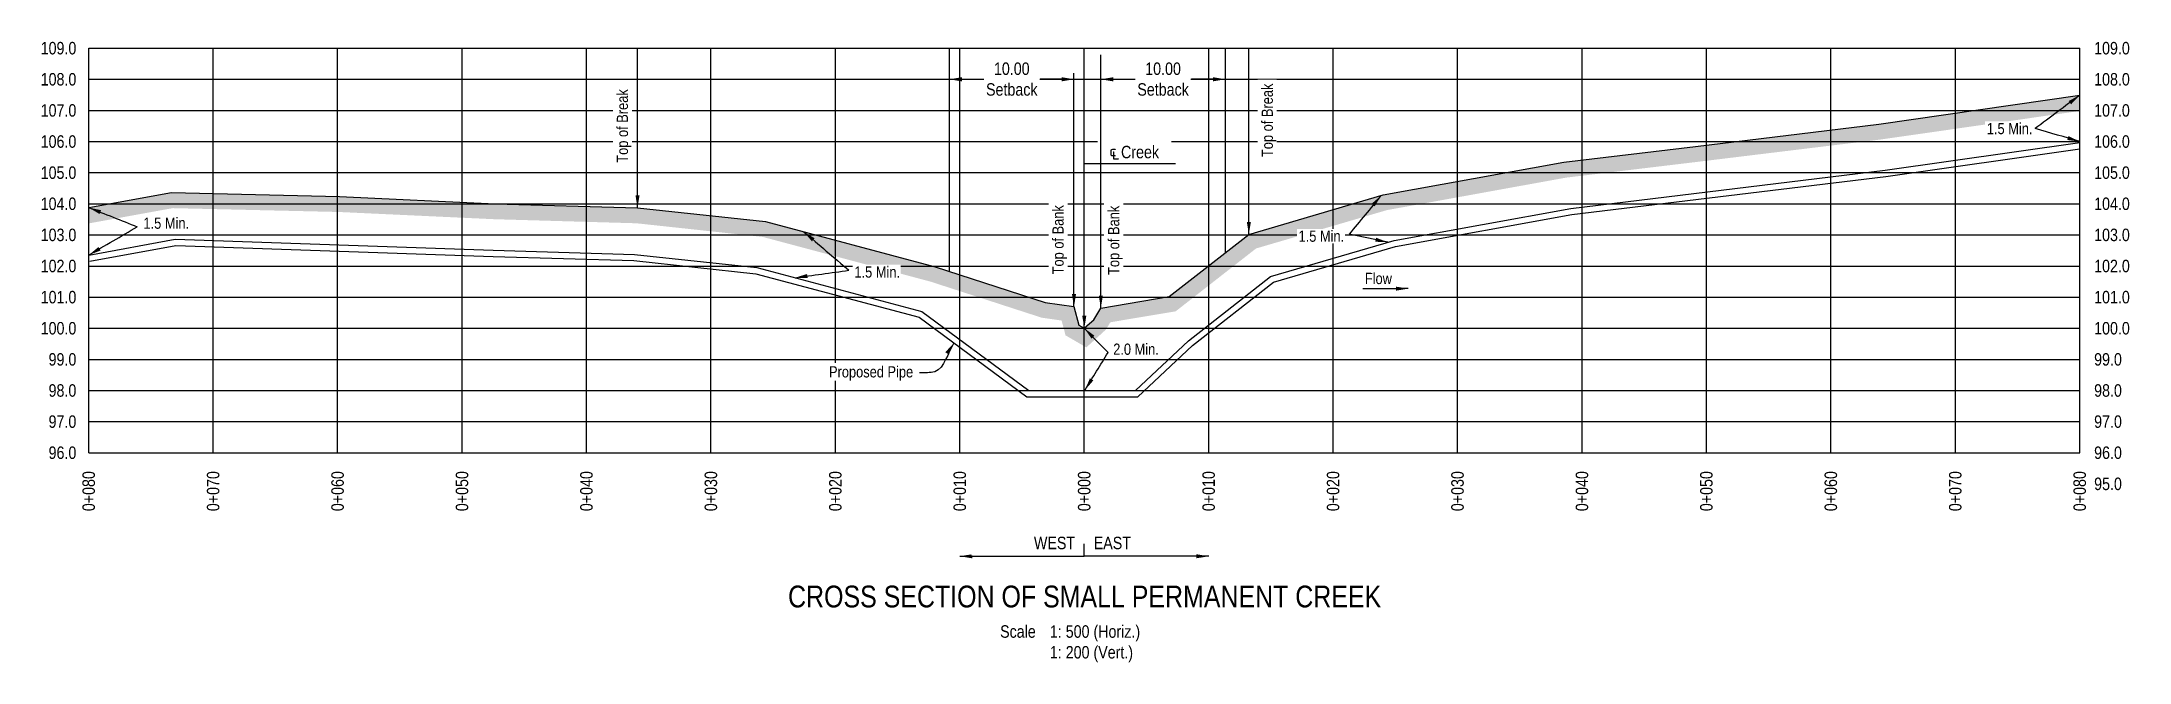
# Model space of a CAD drawing. Extents: x 471563 to 508050, y 6028961 to 6050146.
# Drawn here: x 505747 to 507424, y 6033443 to 6033941 of the extents above; entities that cross this region are included whole.
import ezdxf
from ezdxf.enums import TextEntityAlignment as Align

# ---------------------------------------------------------------- set-up
doc = ezdxf.new("R2010")
doc.units = 0
doc.header["$LTSCALE"] = 5
doc.linetypes.add('foc-TOPO', pattern=[1, 0.2, -0.8])
for name, color, linetype in [('CG-NOTES', 7, 'Continuous'), ('DETAIL-T', 7, 'Continuous'), ('L-BD', 7, 'Continuous'), ('L-DETAIL-T', 3, 'Continuous'), ('P-CROSSINGS-GRID', 8, 'Continuous'), ('P-CROSSINGS-GROUND', 48, 'foc-TOPO'), ('P-CROSSINGS-LINE', 3, 'Continuous'), ('P-PROPOSED', 10, 'Continuous'), ('S-T7', 7, 'Continuous')]:
    doc.layers.add(name, color=color, linetype=linetype)
doc.styles.add('140', font='ARIALN.TTF', dxfattribs={"height": 15})
doc.styles.add('80', font='ARIALN.TTF', dxfattribs={"height": 10})
doc.styles.add('80CG', font='ARIALN.TTF', dxfattribs={"height": 10})
doc.styles.add('80L', font='ARIALN.TTF', dxfattribs={"height": 10})
doc.dimstyles.new('Compass 5 000', dxfattribs={"dimscale": 5, "dimtxt": 9, "dimasz": 2, "dimexe": 0.2, "dimexo": 0.0625, "dimgap": 0.5, "dimtad": 0, "dimtih": 1, "dimtoh": 1, "dimzin": 0, "dimdsep": 46, "dimtxsty": '80CG', "dimcen": 0.1, "dimse1": 1, "dimse2": 1, "dimclrd": 256, "dimclrt": 256, "dimaunit": 1, "dimadec": 4, "dimazin": 0, "dimtfac": 0.06, "dimtofl": 0, "dimtmove": 0, "dimatfit": 1, "dimfxl": 0.2, "dimtolj": 1, "dimtzin": 0, "dimlwd": -1, "dimarcsym": 0})

msp = doc.modelspace()

# ---------------------------------------------------------------- texts
at = {"style": '80'}
for s, p in [('0+080', (505784.956, 6033596.348)), ('0+070', (505884.903, 6033596.348)), ('0+060', (505984.851, 6033596.348)), ('0+050', (506084.798, 6033596.348)), ('0+040', (506184.745, 6033596.348)), ('0+030', (506284.692, 6033596.348)), ('0+020', (506384.639, 6033596.348)), ('0+010', (506484.586, 6033596.348)), ('0+000', (506584.533, 6033596.348)), ('0+010', (506684.481, 6033596.348)), ('0+020', (506784.428, 6033596.348)), ('0+030', (506884.375, 6033596.348)), ('0+040', (506984.322, 6033596.348)), ('0+050', (507084.269, 6033596.348)), ('0+060', (507184.216, 6033596.348)), ('0+070', (507284.163, 6033596.348)), ('0+080', (507384.111, 6033596.348))]:
    msp.add_text(s, height=9.9947, rotation=90, dxfattribs=at).set_placement(p, align=Align.MIDDLE_RIGHT)
at = {"insert": (506607.845, 6033698.759), "char_height": 8.9952, "attachment_point": 1, "style": '80L'}
msp.add_mtext_dynamic_manual_height_columns('2.0 Min.', width=35.88741, gutter_width=45, heights=[0], dxfattribs=at)
at = {"layer": 'DETAIL-T', "insert": (506517.001, 6033472.571), "char_height": 9.99471, "attachment_point": 1, "style": '80L'}
msp.add_mtext_dynamic_manual_height_columns('Scale^I1: 500 (Horiz.)\\P^I1: 200 (Vert.)', width=217.1051, gutter_width=45, heights=[0], dxfattribs=at)
at = {"layer": 'L-DETAIL-T', "insert": (506584.901, 6033504.428), "char_height": 17.49075, "width": 476.61292, "attachment_point": 2, "rotation": 0, "style": '140'}
msp.add_mtext('CROSS SECTION OF SMALL PERMANENT CREEK', dxfattribs=at)
at = {"layer": 'S-T7', "style": '80'}
for s, p in [('109.0', (505775.049, 6033935.967)), ('108.0', (505775.049, 6033910.98)), ('107.0', (505775.049, 6033885.993)), ('106.0', (505775.049, 6033861.006)), ('105.0', (505775.049, 6033836.019)), ('104.0', (505775.049, 6033811.033)), ('103.0', (505775.049, 6033786.046)), ('102.0', (505775.049, 6033761.059)), ('101.0', (505775.049, 6033736.072)), ('100.0', (505775.049, 6033711.085)), ('99.0', (505775.049, 6033686.099)), ('98.0', (505775.049, 6033661.112)), ('97.0', (505775.049, 6033636.125)), ('96.0', (505775.049, 6033611.138))]:
    msp.add_text(s, height=9.9947, dxfattribs=at).set_placement(p, align=Align.MIDDLE_RIGHT)
for s, p in [('109.0', (507395.722, 6033935.967)), ('108.0', (507395.722, 6033910.98)), ('107.0', (507395.722, 6033885.993)), ('106.0', (507395.722, 6033861.006)), ('105.0', (507395.722, 6033836.019)), ('104.0', (507395.722, 6033811.033)), ('103.0', (507395.722, 6033786.046)), ('102.0', (507395.722, 6033761.059)), ('101.0', (507395.722, 6033736.072)), ('100.0', (507395.722, 6033711.085)), ('99.0', (507395.722, 6033686.099)), ('98.0', (507395.722, 6033661.112)), ('97.0', (507395.722, 6033636.125)), ('96.0', (507395.722, 6033611.138)), ('95.0', (507395.722, 6033586.152))]:
    msp.add_text(s, height=9.9947, dxfattribs=at).set_placement(p, align=Align.MIDDLE_LEFT)

# ---------------------------------------------------------------- hatches: boundary and pattern name
at = {"layer": 'P-CROSSINGS-GROUND'}
h = msp.add_hatch(dxfattribs=at)
h.set_pattern_fill('EARTH', color=256, scale=2.498679, angle=45)
h.set_pattern_definition([(45, (102.198, 3360.661), (0, 22.438773568), [15.86660895, -15.86660895]), (45, (97.991, 3364.868), (0, 22.438773568), [15.86660895, -15.86660895]), (45, (93.784, 3369.076), (0, 22.438773568), [15.86660895, -15.86660895]), (135, (93.784, 3371.88), (-22.438773568, 0), [15.86660895, -15.86660895]), (135, (97.991, 3376.088), (-22.438773568, 0), [15.86660895, -15.86660895]), (135, (102.198, 3380.295), (-22.438773568, 0), [15.86660895, -15.86660895])])
h.paths.add_polyline_path([(505785.043, 6033795.271), (505852.513, 6033807.516), (505986.103, 6033804.424), (506110.884, 6033798.625), (506224.935, 6033795.361), (506326.246, 6033784.442), (506461.18, 6033748.499), (506550.442, 6033719.545), (506566.41, 6033717.262), (506569.57, 6033705.378), (506586.249, 6033695.693), (506597.239, 6033705.666), (506601.9, 6033709.91), (506605.587, 6033715.9), (506658.001, 6033724.661), (506722.609, 6033775.144), (506827.683, 6033805.935), (506971.627, 6033832.026), (507077.102, 6033844.682), (507224.464, 6033862.65), (507384.198, 6033885.557), (507384.198, 6033898.178), (507222.821, 6033875.035), (507075.602, 6033857.085), (506969.767, 6033844.385), (506824.804, 6033818.11), (506716.801, 6033786.46), (506652.811, 6033736.46), (506597.925, 6033727.285), (506592.185, 6033717.96), (506588.836, 6033714.91), (506584.62, 6033711.085), (506580.315, 6033713.585), (506576.359, 6033728.46), (506553.274, 6033731.76), (506464.718, 6033760.485), (506328.537, 6033796.76), (506225.784, 6033807.835), (506111.353, 6033811.11), (505986.538, 6033816.91), (505851.532, 6033820.035), (505785.043, 6033807.968)])

# ---------------------------------------------------------------- linework, layer by layer
for p, q in [((506476.412, 6033756.692), (506476.412, 6033935.967)), ((506486.407, 6033910.98), (506503.479, 6033910.98)), ((506566.365, 6033910.98), (506549.293, 6033910.98)), ((506607.92, 6033910.98), (506624.992, 6033910.98)), ((506687.878, 6033910.98), (506670.806, 6033910.98))]:
    msp.add_line(p, q)
at = {"flags": 128}
msp.add_lwpolyline([(506697.873, 6033935.967), (506697.873, 6033771.67)], dxfattribs=at)
for points in [[(506486.407, 6033912.646), (506486.407, 6033909.314), (506476.412, 6033910.98)], [(506566.365, 6033912.646), (506566.365, 6033909.314), (506576.359, 6033910.98)], [(506607.92, 6033912.646), (506607.92, 6033909.314), (506597.925, 6033910.98)], [(506687.878, 6033912.646), (506687.878, 6033909.314), (506697.873, 6033910.98)]]:
    msp.add_solid(points)
at = {"layer": 'CG-NOTES'}
msp.add_line((506584.62, 6033528.001), (506584.62, 6033537.996), dxfattribs=at)
at = {"layer": 'P-CROSSINGS-GRID', "color": 8}
for p, q in [((505785.043, 6033935.967), (507384.198, 6033935.967)), ((505785.043, 6033611.138), (505785.043, 6033935.967)), ((505785.043, 6033611.138), (505785.043, 6033935.967)), ((505884.99, 6033611.138), (505884.99, 6033935.967)), ((505984.938, 6033611.138), (505984.938, 6033935.967)), ((506084.885, 6033611.138), (506084.885, 6033935.967)), ((506184.832, 6033611.138), (506184.832, 6033935.967)), ((506284.779, 6033611.138), (506284.779, 6033935.967)), ((506384.726, 6033611.138), (506384.726, 6033935.967)), ((506484.673, 6033611.138), (506484.673, 6033935.967)), ((506584.62, 6033611.138), (506584.62, 6033935.967)), ((506684.568, 6033611.138), (506684.568, 6033935.967)), ((506784.515, 6033611.138), (506784.515, 6033935.967)), ((506884.462, 6033611.138), (506884.462, 6033935.967)), ((506984.409, 6033611.138), (506984.409, 6033935.967)), ((507084.356, 6033611.138), (507084.356, 6033935.967)), ((507184.303, 6033611.138), (507184.303, 6033935.967)), ((507284.25, 6033611.138), (507284.25, 6033935.967)), ((507384.198, 6033611.138), (507384.198, 6033935.967)), ((505785.043, 6033910.98), (507384.198, 6033910.98)), ((505785.043, 6033885.993), (507384.198, 6033885.993)), ((505785.043, 6033861.006), (507384.198, 6033861.006)), ((505785.043, 6033836.019), (507384.198, 6033836.019)), ((505785.043, 6033811.033), (507384.198, 6033811.033)), ((505785.043, 6033786.046), (507384.198, 6033786.046)), ((505785.043, 6033761.059), (507384.198, 6033761.059)), ((505785.043, 6033736.072), (507384.198, 6033736.072)), ((505785.043, 6033686.099), (507384.198, 6033686.099)), ((505785.043, 6033661.112), (507384.198, 6033661.112)), ((505785.043, 6033636.125), (507384.198, 6033636.125)), ((505785.043, 6033611.138), (507384.198, 6033611.138))]:
    msp.add_line(p, q, dxfattribs=at)
at = {"layer": 'P-CROSSINGS-GRID'}
msp.add_line((505785.043, 6033711.085), (507384.198, 6033711.085), dxfattribs=at)
at = {"layer": 'P-CROSSINGS-LINE', "color": 3, "flags": 128}
msp.add_lwpolyline([(505785.043, 6033807.968), (505851.532, 6033820.035), (505986.538, 6033816.91), (506111.353, 6033811.11), (506225.784, 6033807.835), (506328.537, 6033796.76), (506464.718, 6033760.485), (506553.274, 6033731.76), (506576.359, 6033728.46), (506580.315, 6033713.585), (506584.62, 6033711.085), (506588.836, 6033714.91), (506592.185, 6033717.96), (506597.925, 6033727.285), (506652.811, 6033736.46), (506716.801, 6033786.46), (506824.804, 6033818.11), (506969.767, 6033844.385), (507075.602, 6033857.085), (507222.821, 6033875.035), (507384.198, 6033898.178)], dxfattribs=at)
at = {"layer": 'P-PROPOSED'}
for points in [[(505785.043, 6033769.876), (505854.475, 6033782.477), (506109.947, 6033773.655), (506223.236, 6033770.413), (506321.665, 6033759.804), (506454.105, 6033724.525), (506540.08, 6033661.112), (506584.62, 6033661.112), (506625.628, 6033661.112), (506668.383, 6033701.063), (506734.225, 6033752.51), (506833.441, 6033781.585), (506975.347, 6033807.306), (507227.75, 6033837.879), (507384.198, 6033860.314)], [(505785.936, 6033764.959), (505854.839, 6033777.464), (506109.789, 6033768.66), (506222.896, 6033765.423), (506320.749, 6033754.876), (506451.902, 6033719.941), (506538.437, 6033656.115), (506584.62, 6033656.115), (506627.6, 6033656.115), (506671.634, 6033697.261), (506736.549, 6033747.983), (506834.592, 6033776.715), (506976.094, 6033802.363), (507228.405, 6033832.924), (507384.198, 6033855.266)]]:
    msp.add_lwpolyline(points, dxfattribs=at)

msp.set_redraw_order([(e.dxf.handle, doc.entitydb.next_handle()) for e in msp.query("TEXT MTEXT ATTDEF DIMENSION ARC_DIMENSION")])  # texts and dimensions are drawn at this point

# ---------------------------------------------------------------- leaders
at = {"path_type": 1}
for points in [[(506716.801, 6033786.46), (506716.801, 6033935.967)], [(506576.359, 6033728.46), (506576.359, 6033916.005)], [(507384.198, 6033898.178), (507348.391, 6033871.444)], [(507384.198, 6033861.006), (507348.391, 6033871.444)], [(506584.62, 6033711.085), (506584.62, 6033843.492)], [(505785.043, 6033807.968), (505824.022, 6033792.577)], [(506822.93, 6033817.561), (506797.336, 6033786.69)], [(505785.043, 6033769.876), (505824.022, 6033792.577)], [(506359.37, 6033788.547), (506395.5, 6033757.619)], [(506828.398, 6033780.107), (506797.336, 6033786.69)], [(506352.299, 6033751.644), (506395.5, 6033757.619)], [(506584.62, 6033711.085), (506603.731, 6033691.544)], [(506585.279, 6033661.516), (506603.731, 6033691.544)]]:
    msp.add_leader(points, dimstyle='Compass 5 000', override={"dimgap": 0.5, "dimtad": 0}, dxfattribs=at)
at = {"layer": 'CG-NOTES', "path_type": 1}
for points in [[(506484.673, 6033528.001), (506584.62, 6033528.001)], [(506684.568, 6033528.001), (506584.62, 6033528.001)]]:
    msp.add_leader(points, dimstyle='Compass 5 000', override={"dimgap": 0.5, "dimtad": 0}, dxfattribs=at)

# ---------------------------------------------------------------- next in the draw order: texts
at = {"bg_fill": 3, "box_fill_scale": 1.15, "bg_fill_color": 256, "bg_fill_true_color": 256, "bg_fill_transparency": 0}
for s, insert, char_height, width, attachment_point, style in [('10.00 Setback', (506526.386, 6033924.48), 9.99471, 41.58336, 2, '80CG'), ('10.00 Setback', (506647.899, 6033924.48), 9.99471, 41.58336, 2, '80CG'), ('1.5 Min.', (507309.515, 6033875.903), 8.9952, 35.86844, 1, '80L'), ('1.5 Min.', (505828.951, 6033799.97), 8.9952, 35.86844, 1, '80L'), ('1.5 Min.', (506756.702, 6033789.54), 8.9952, 35.86844, 1, '80L'), ('1.5 Min.', (506399.975, 6033760.745), 8.9952, 35.86844, 1, '80L')]:
    msp.add_mtext(s, dxfattribs=dict(at, insert=insert, char_height=char_height, width=width, attachment_point=attachment_point, style=style))
at = {"style": '80L', "bg_fill": 3, "bg_fill_color": 256, "bg_fill_transparency": 0}
for s, width, insert, char_height, attachment_point, rotation, box_fill_scale in [('Top of Break', 59.08727, (506727.079, 6033848.533), 8.99524, 1, 90, 1.35), ('Top of Break', 59.08727, (506209.143, 6033844), 8.99524, 1, 90, 1.35), ('Top of Bank', 55.65548, (506559.044, 6033754.346), 8.99524, 1, 90, 1.35), ('Flow', 21.76121, (506831.744, 6033755.478), 8.9952, 3, 359.666704, 1.15)]:
    msp.add_mtext_dynamic_manual_height_columns(s, width=width, gutter_width=45, heights=[0], dxfattribs=dict(at, insert=insert, char_height=char_height, attachment_point=attachment_point, rotation=rotation, box_fill_scale=box_fill_scale))
at = {"insert": (506379.587, 6033680.584), "char_height": 8.99524, "attachment_point": 1, "style": '80L', "bg_fill": 3, "box_fill_scale": 1.3, "bg_fill_color": 256, "bg_fill_transparency": 0}
msp.add_mtext_dynamic_manual_height_columns('Proposed Pipe', width=67.2769, gutter_width=45, heights=[0], dxfattribs=at)
at = {"color": 3, "insert": (506577.257, 6033543.674), "char_height": 9.9947, "width": 78.38986, "attachment_point": 3, "style": '80', "bg_fill": 2}
msp.add_mtext('WEST', dxfattribs=at)
at = {"layer": 'L-BD', "insert": (506600.347, 6033857.56), "char_height": 9.99471, "width": 49.13918, "attachment_point": 1, "style": '80', "bg_fill": 2}
msp.add_mtext('\\pi4.23178;{\\fISOCPEUR|b0|i0|c0|p34;℄} Creek', dxfattribs=at)

# ---------------------------------------------------------------- next in the draw order: linework, layer by layer
msp.add_line((506584.62, 6033843.492), (506657.869, 6033843.492))

# ---------------------------------------------------------------- next in the draw order: texts
at = {"color": 3, "insert": (506592.206, 6033543.674), "char_height": 9.9947, "width": 71.7585, "attachment_point": 1, "style": '80', "bg_fill": 2}
msp.add_mtext('EAST', dxfattribs=at)

# ---------------------------------------------------------------- next in the draw order: leaders
at = {"path_type": 1}
for points in [[(506225.784, 6033807.835), (506225.784, 6033935.967)], [(506597.925, 6033727.285), (506597.925, 6033930.728)], [(506844.874, 6033742.895), (506808.419, 6033742.767)], [(506479.952, 6033699.252), (506464.475, 6033676.195), (506452.292, 6033675.283)]]:
    msp.add_leader(points, dimstyle='Compass 5 000', override={"dimgap": 0.5, "dimtad": 0}, dxfattribs=at)

# ---------------------------------------------------------------- next in the draw order: texts
at = {"insert": (506603.731, 6033753.88), "char_height": 8.99524, "attachment_point": 1, "rotation": 90, "style": '80L', "bg_fill": 3, "box_fill_scale": 1.35, "bg_fill_color": 256, "bg_fill_transparency": 0}
msp.add_mtext_dynamic_manual_height_columns('Top of Bank', width=55.65548, gutter_width=45, heights=[0], dxfattribs=at)

doc.saveas('drawing.dxf')
